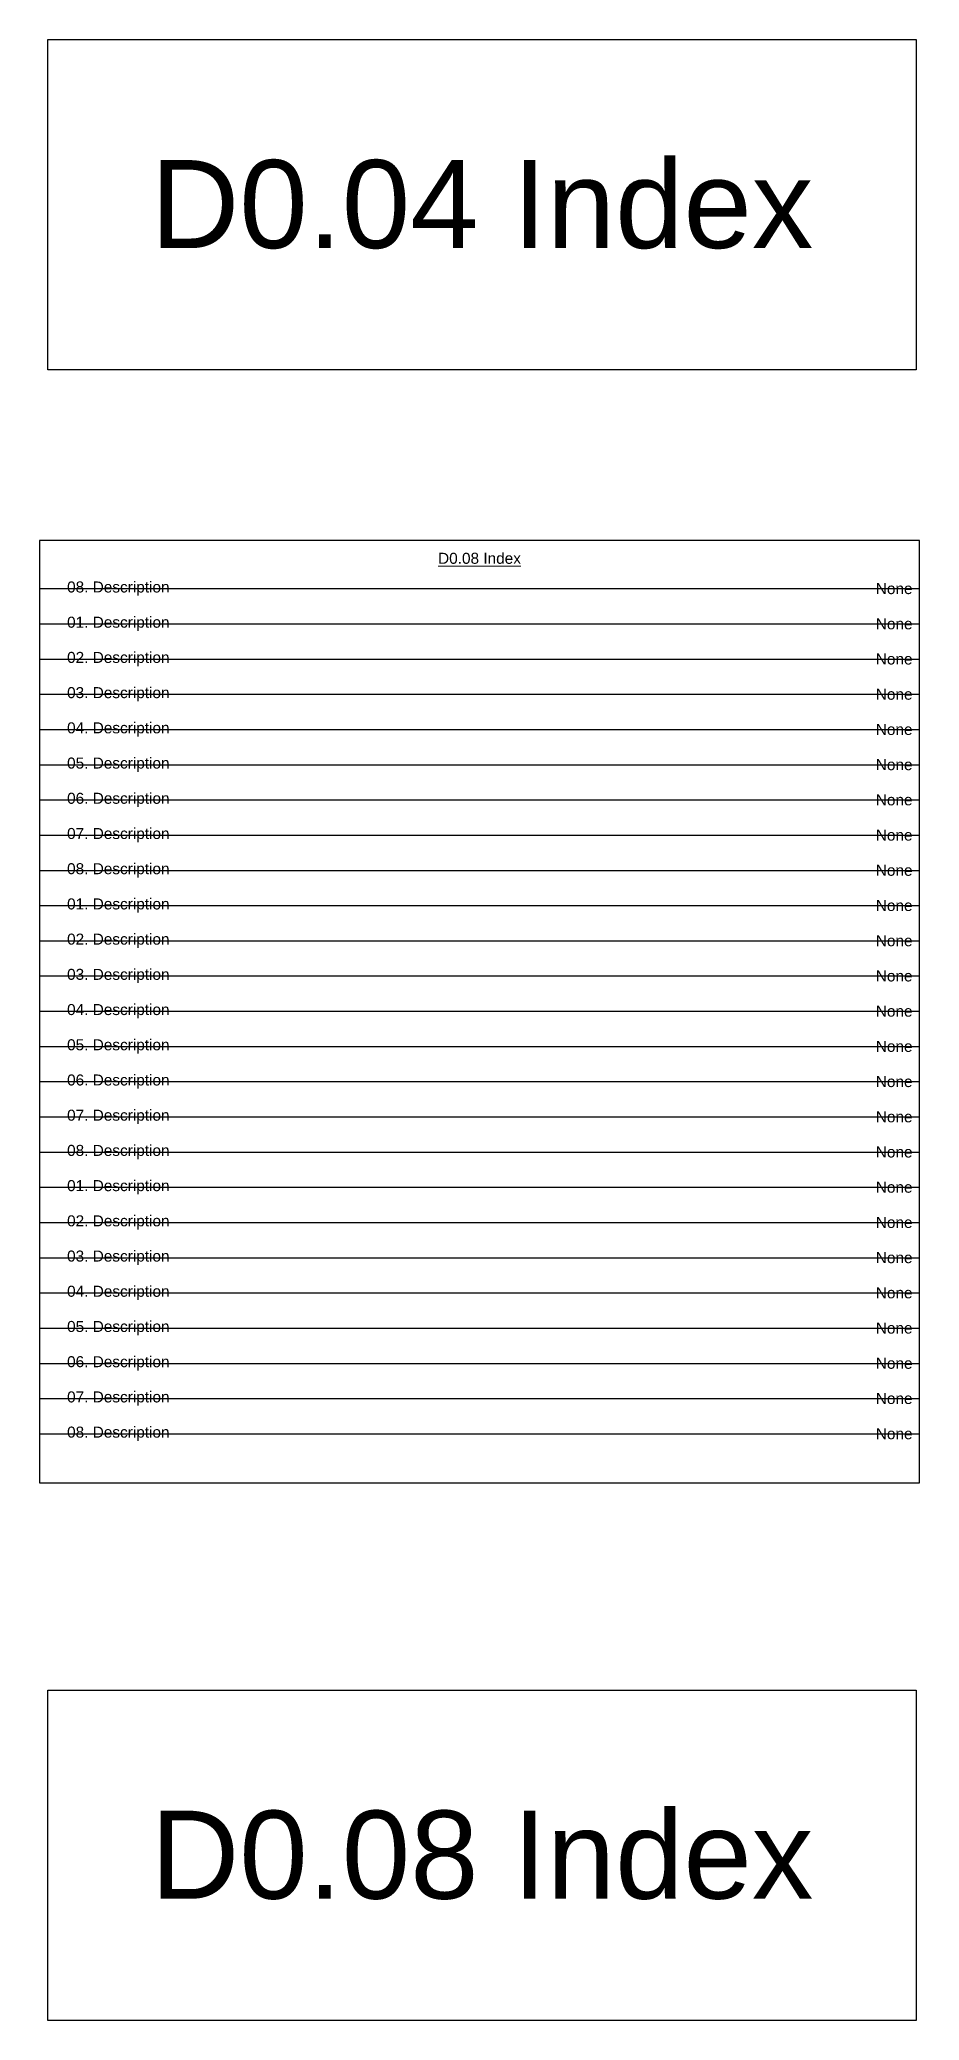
# Model space of a CAD drawing. Header units: inches. Extents: x -257 to 21868, y -296 to 108.
# Drawn here: x -103.9 to -71.9, y -80 to -8 of the extents above; entities that cross this region are included whole.
import ezdxf

# ---------------------------------------------------------------- set-up
doc = ezdxf.new("R2010")
doc.units = ezdxf.units.IN
doc.header["$MEASUREMENT"] = 0
doc.layers.add('NSE-Border', color=156, linetype='Continuous', plot=False)
doc.layers.add('NSE-Construction', color=86, linetype='Continuous', plot=False)
doc.layers.add('NSE-Title', color=51, linetype='Continuous', lineweight=9)
doc.styles.add('Anno - NSSM - Standard', font='arial.ttf', dxfattribs={"height": 0.1})

msp = doc.modelspace()

# ---------------------------------------------------------------- texts
at = {"layer": 'NSE-Title', "style": 'Anno - NSSM - Standard'}
for s, insert, char_height, width, attachment_point in [('D0.04 Index', (-87.86099, -14.04298), 3.2, 31.5798549, 5), ('{\\LD0.08 Index}', (-87.94998, -26.9), 0.4, 32.1105182, 5), ('08. Description^I^I^I', (-102.94998, -28), 0.4, 29, 4), ('None', (-72.19998, -28), 0.4, 31.6499699, 6), ('01. Description^I^I^I', (-102.94998, -29.28), 0.4, 29, 4), ('None', (-72.19998, -29.28), 0.4, 31.6499699, 6), ('02. Description^I^I^I', (-102.94998, -30.56), 0.4, 29, 4), ('None', (-72.19998, -30.56), 0.4, 31.6499699, 6), ('03. Description^I^I^I', (-102.94998, -31.84), 0.4, 29, 4), ('None', (-72.19998, -31.84), 0.4, 31.6499699, 6), ('04. Description^I^I^I', (-102.94998, -33.12), 0.4, 29, 4), ('None', (-72.19998, -33.12), 0.4, 31.6499699, 6), ('05. Description^I^I^I', (-102.94998, -34.4), 0.4, 29, 4), ('None', (-72.19998, -34.4), 0.4, 31.6499699, 6), ('06. Description^I^I^I', (-102.94998, -35.68), 0.4, 29, 4), ('None', (-72.19998, -35.68), 0.4, 31.6499699, 6), ('07. Description^I^I^I', (-102.94998, -36.96), 0.4, 29, 4), ('None', (-72.19998, -36.96), 0.4, 31.6499699, 6), ('08. Description^I^I^I', (-102.94998, -38.24), 0.4, 29, 4), ('None', (-72.19998, -38.24), 0.4, 31.6499699, 6), ('01. Description^I^I^I', (-102.94998, -39.52), 0.4, 29, 4), ('None', (-72.19998, -39.52), 0.4, 31.6499699, 6), ('02. Description^I^I^I', (-102.94998, -40.8), 0.4, 29, 4), ('None', (-72.19998, -40.8), 0.4, 31.6499699, 6), ('03. Description^I^I^I', (-102.94998, -42.08), 0.4, 29, 4), ('None', (-72.19998, -42.08), 0.4, 31.6499699, 6), ('04. Description^I^I^I', (-102.94998, -43.36), 0.4, 29, 4), ('None', (-72.19998, -43.36), 0.4, 31.6499699, 6), ('05. Description^I^I^I', (-102.94998, -44.64), 0.4, 29, 4), ('None', (-72.19998, -44.64), 0.4, 31.6499699, 6), ('06. Description^I^I^I', (-102.94998, -45.92), 0.4, 29, 4), ('None', (-72.19998, -45.92), 0.4, 31.6499699, 6), ('07. Description^I^I^I', (-102.94998, -47.2), 0.4, 29, 4), ('None', (-72.19998, -47.2), 0.4, 31.6499699, 6), ('08. Description^I^I^I', (-102.94998, -48.48), 0.4, 29, 4), ('None', (-72.19998, -48.48), 0.4, 31.6499699, 6), ('01. Description^I^I^I', (-102.94998, -49.76), 0.4, 29, 4), ('None', (-72.19998, -49.76), 0.4, 31.6499699, 6), ('02. Description^I^I^I', (-102.94998, -51.04), 0.4, 29, 4), ('None', (-72.19998, -51.04), 0.4, 31.6499699, 6), ('03. Description^I^I^I', (-102.94998, -52.32), 0.4, 29, 4), ('None', (-72.19998, -52.32), 0.4, 31.6499699, 6), ('04. Description^I^I^I', (-102.94998, -53.6), 0.4, 29, 4), ('None', (-72.19998, -53.6), 0.4, 31.6499699, 6), ('05. Description^I^I^I', (-102.94998, -54.88), 0.4, 29, 4), ('None', (-72.19998, -54.88), 0.4, 31.6499699, 6), ('06. Description^I^I^I', (-102.94998, -56.16), 0.4, 29, 4), ('None', (-72.19998, -56.16), 0.4, 31.6499699, 6), ('07. Description^I^I^I', (-102.94998, -57.44), 0.4, 29, 4), ('None', (-72.19998, -57.44), 0.4, 31.6499699, 6), ('08. Description^I^I^I', (-102.94998, -58.72), 0.4, 29, 4), ('None', (-72.19998, -58.72), 0.4, 31.6499699, 6), ('D0.08 Index', (-87.86099, -74.04298), 3.2, 31.5798549, 5)]:
    msp.add_mtext(s, dxfattribs=dict(at, insert=insert, char_height=char_height, width=width, attachment_point=attachment_point))

# ---------------------------------------------------------------- linework, layer by layer
at = {"layer": 'NSE-Border', "ltscale": 0.0625}
for points in [[(-103.65092, -8.04298), (-72.07106, -8.04298), (-72.07106, -20.04298), (-103.65092, -20.04298)], [(-103.94998, -60.5), (-71.94998, -60.5), (-71.94998, -26.25), (-103.94998, -26.25)], [(-103.65092, -68.04298), (-72.07106, -68.04298), (-72.07106, -80.04298), (-103.65092, -80.04298)]]:
    msp.add_lwpolyline(points, close=True, dxfattribs=at)
at = {"layer": 'NSE-Construction'}
for p, q in [((-103.94998, -28), (-71.94998, -28)), ((-103.94998, -29.28), (-71.94998, -29.28)), ((-103.94998, -30.56), (-71.94998, -30.56)), ((-103.94998, -31.84), (-71.94998, -31.84)), ((-103.94998, -33.12), (-71.94998, -33.12)), ((-103.94998, -34.4), (-71.94998, -34.4)), ((-103.94998, -35.68), (-71.94998, -35.68)), ((-103.94998, -36.96), (-71.94998, -36.96)), ((-103.94998, -38.24), (-71.94998, -38.24)), ((-103.94998, -39.52), (-71.94998, -39.52)), ((-103.94998, -40.8), (-71.94998, -40.8)), ((-103.94998, -42.08), (-71.94998, -42.08)), ((-103.94998, -43.36), (-71.94998, -43.36)), ((-103.94998, -44.64), (-71.94998, -44.64)), ((-103.94998, -45.92), (-71.94998, -45.92)), ((-103.94998, -47.2), (-71.94998, -47.2)), ((-103.94998, -48.48), (-71.94998, -48.48)), ((-103.94998, -49.76), (-71.94998, -49.76)), ((-103.94998, -51.04), (-71.94998, -51.04)), ((-103.94998, -52.32), (-71.94998, -52.32)), ((-103.94998, -53.6), (-71.94998, -53.6)), ((-103.94998, -54.88), (-71.94998, -54.88)), ((-103.94998, -56.16), (-71.94998, -56.16)), ((-103.94998, -57.44), (-71.94998, -57.44)), ((-103.94998, -58.72), (-71.94998, -58.72))]:
    msp.add_line(p, q, dxfattribs=at)

msp.set_redraw_order([(e.dxf.handle, doc.entitydb.next_handle()) for e in msp.query("TEXT MTEXT ATTDEF DIMENSION ARC_DIMENSION")])  # texts and dimensions are drawn at this point

doc.saveas('drawing.dxf')
